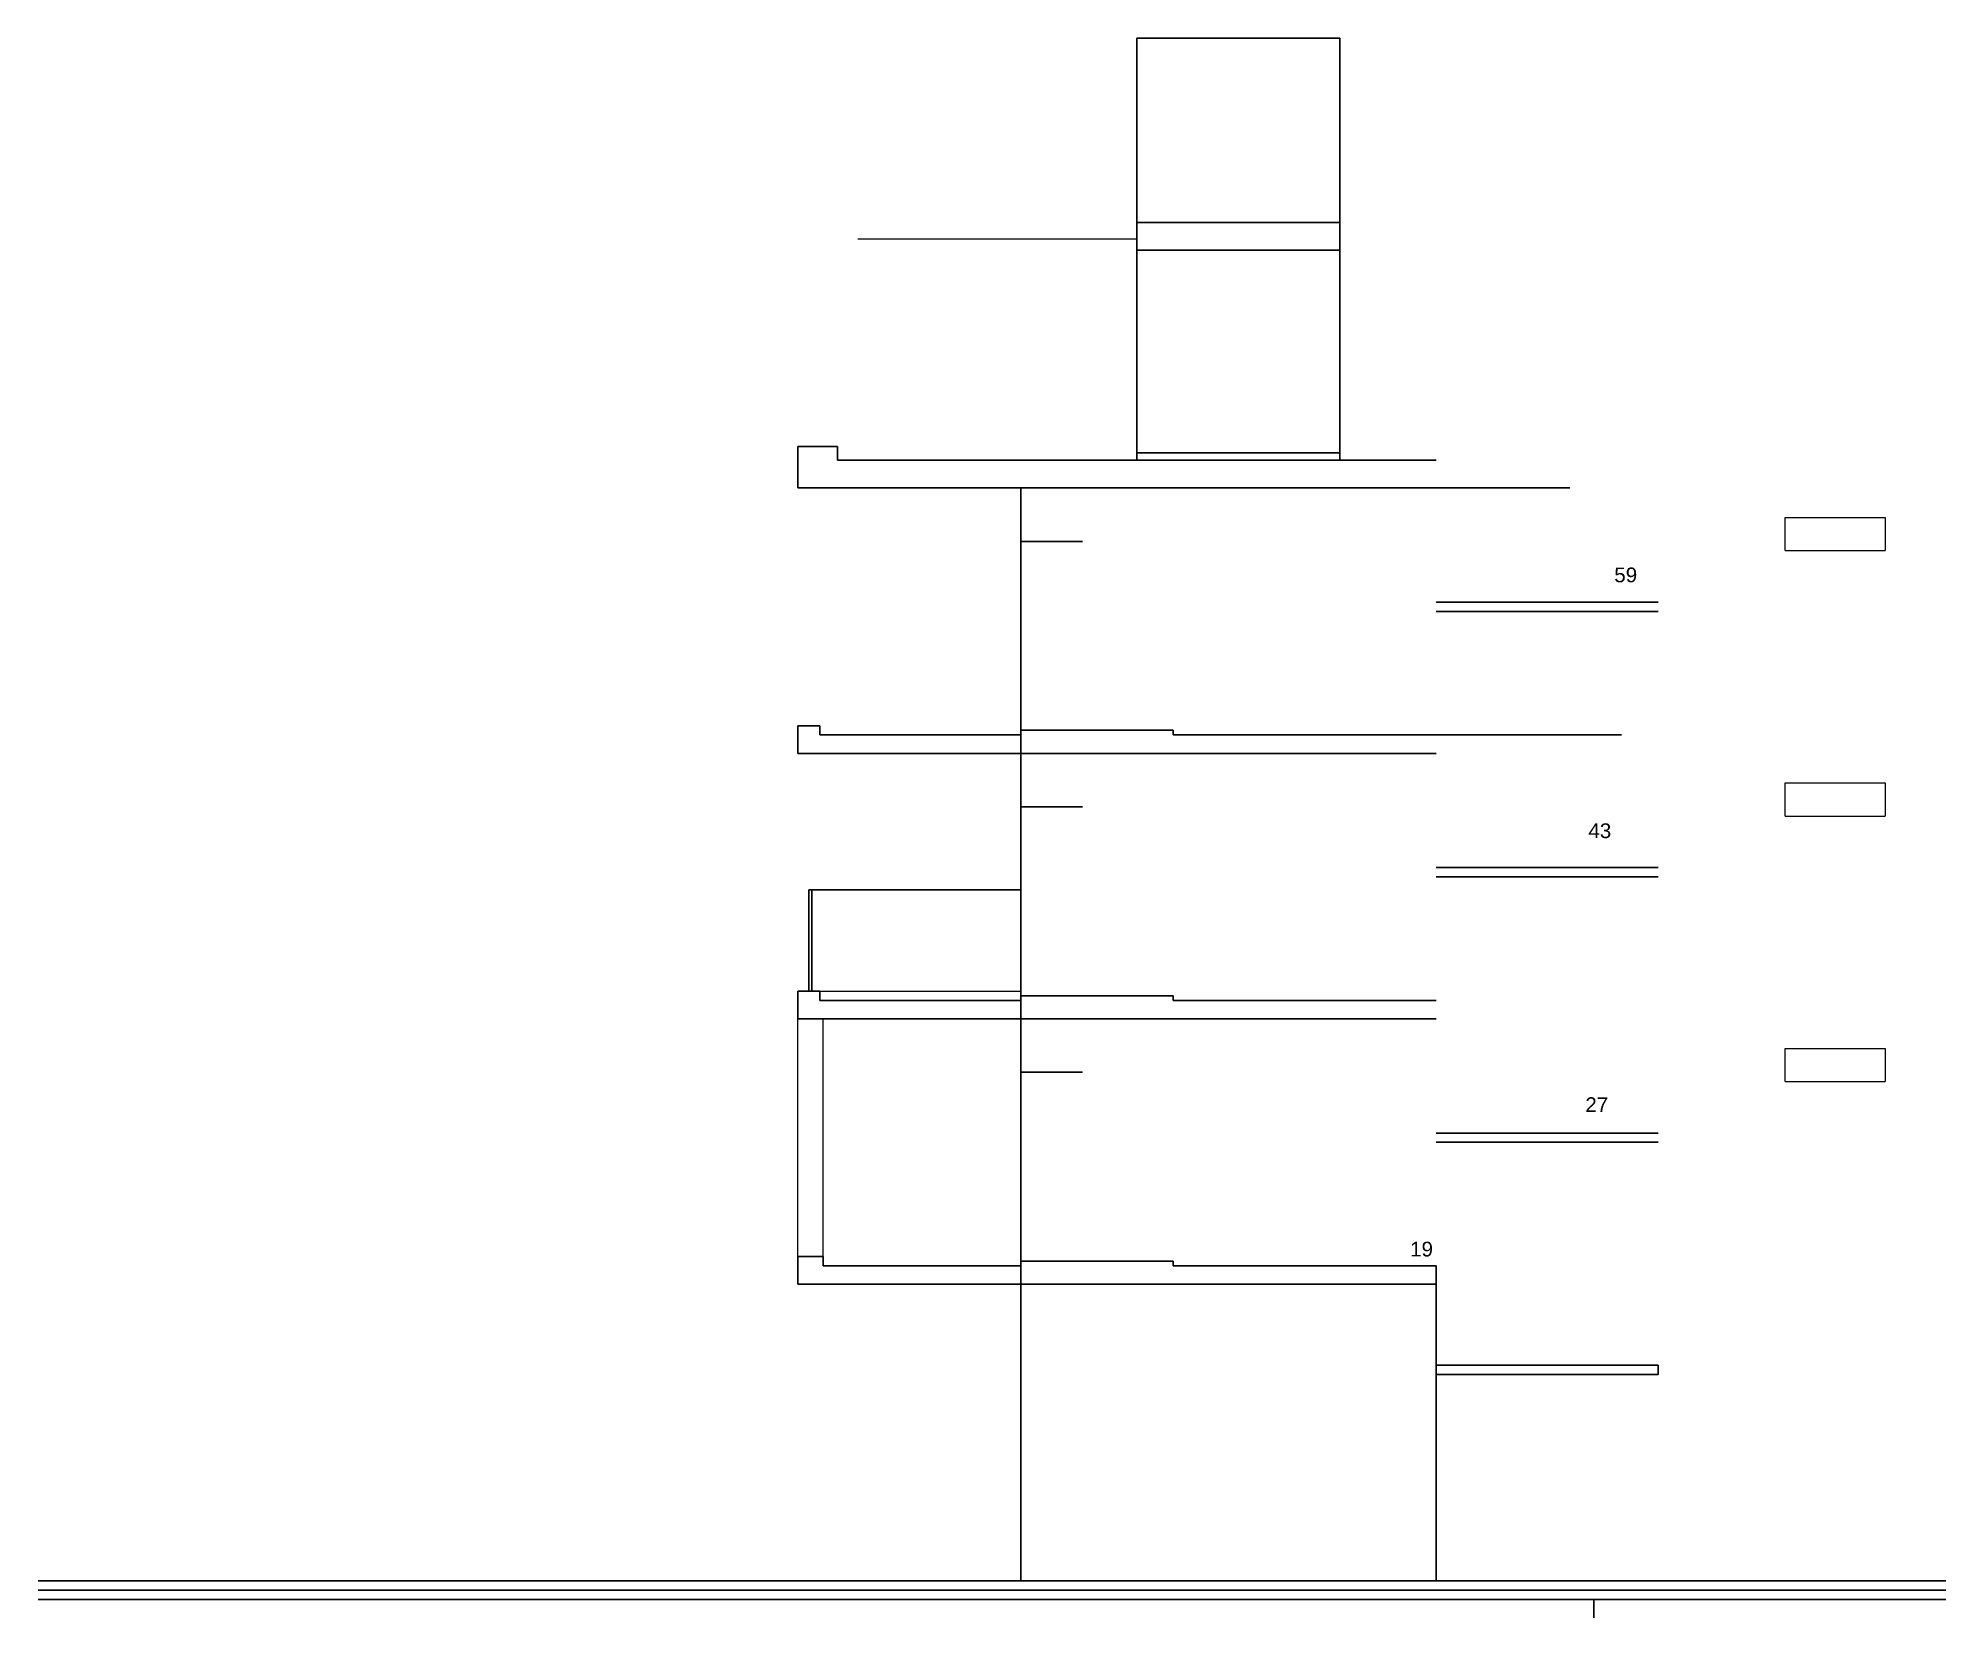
# Model space of a CAD drawing. Header units: millimetres. Extents: x 5985 to 6342, y 1020 to 1088.
# Drawn here: x 6321.72 to 6342.41, y 1020.89 to 1038.03 of the extents above; entities that cross this region are included whole.
import ezdxf

# ---------------------------------------------------------------- set-up
doc = ezdxf.new("R2010")
doc.units = ezdxf.units.MM
for name, color, linetype, lineweight in [('02_CIVIL_EXIST', 18, 'Continuous', 30), ('07_CIVIL VISTAS MEDIA', 251, 'Continuous', 5), ('12_TEXTOS', 150, 'Continuous', 40)]:
    doc.layers.add(name, color=color, linetype=linetype, lineweight=lineweight)
doc.styles.add('Swis721 BT', font='swiss.ttf')

msp = doc.modelspace()

# ---------------------------------------------------------------- texts
at = {"layer": '12_TEXTOS', "char_height": 0.16, "attachment_point": 3, "style": 'Swis721 BT'}
for s, insert in [('59', (6339.066, 1032.284)), ('43', (6338.785, 1029.508)), ('27', (6338.752, 1026.536)), ('19', (6336.851, 1024.969))]:
    msp.add_mtext_dynamic_manual_height_columns(s, width=4.74294, gutter_width=10, heights=[0], dxfattribs=dict(at, insert=insert))

# ---------------------------------------------------------------- linework, layer by layer
at = {"layer": '02_CIVIL_EXIST'}
for p, q in [((6333.639, 1036.028), (6333.639, 1038.028)), ((6333.639, 1038.028), (6335.839, 1038.028)), ((6335.839, 1038.028), (6335.839, 1036.028)), ((6333.639, 1033.528), (6333.639, 1036.028)), ((6333.639, 1036.028), (6335.839, 1036.028)), ((6335.839, 1036.028), (6335.839, 1033.528)), ((6333.639, 1035.728), (6335.839, 1035.728)), ((6329.962, 1033.148), (6329.962, 1033.598)), ((6329.962, 1033.598), (6330.392, 1033.598)), ((6330.392, 1033.598), (6330.392, 1033.448)), ((6336.885, 1033.448), (6330.392, 1033.448)), ((6333.639, 1033.448), (6333.639, 1033.528)), ((6333.639, 1033.528), (6335.839, 1033.528)), ((6335.839, 1033.528), (6335.839, 1033.448)), ((6336.885, 1033.148), (6329.962, 1033.148)), ((6332.381, 1021.288), (6332.381, 1033.148)), ((6336.885, 1033.148), (6338.336, 1033.148)), ((6332.381, 1032.568), (6333.047, 1032.568)), ((6339.295, 1031.908), (6336.885, 1031.908)), ((6336.885, 1031.808), (6339.295, 1031.808)), ((6330.2, 1030.568), (6329.962, 1030.568)), ((6329.962, 1030.568), (6329.962, 1030.268)), ((6330.2, 1030.468), (6330.2, 1030.568)), ((6332.381, 1030.468), (6330.2, 1030.468)), ((6332.381, 1030.518), (6334.034, 1030.518)), ((6334.034, 1030.518), (6334.034, 1030.468)), ((6336.885, 1030.468), (6334.034, 1030.468)), ((6336.885, 1030.468), (6338.896, 1030.468)), ((6329.962, 1030.268), (6332.381, 1030.268)), ((6336.885, 1030.268), (6332.381, 1030.268)), ((6332.381, 1029.688), (6333.047, 1029.688)), ((6339.295, 1029.028), (6336.885, 1029.028)), ((6330.081, 1027.688), (6330.081, 1028.788)), ((6330.081, 1028.788), (6330.111, 1028.788)), ((6330.111, 1028.788), (6330.111, 1027.688)), ((6330.111, 1028.788), (6332.381, 1028.788)), ((6336.885, 1028.928), (6339.295, 1028.928)), ((6330.2, 1027.688), (6329.962, 1027.688)), ((6329.962, 1027.688), (6329.962, 1027.388)), ((6330.2, 1027.588), (6330.2, 1027.688)), ((6332.381, 1027.588), (6330.2, 1027.588)), ((6332.381, 1027.638), (6334.034, 1027.638)), ((6334.034, 1027.638), (6334.034, 1027.588)), ((6336.885, 1027.588), (6334.034, 1027.588)), ((6329.962, 1027.388), (6332.381, 1027.388)), ((6336.885, 1027.388), (6332.381, 1027.388)), ((6332.381, 1026.808), (6333.047, 1026.808)), ((6339.295, 1026.148), (6336.885, 1026.148)), ((6336.885, 1026.048), (6339.295, 1026.048)), ((6330.235, 1024.808), (6329.962, 1024.808)), ((6329.962, 1024.808), (6329.962, 1024.508)), ((6330.235, 1024.708), (6330.235, 1024.808)), ((6332.381, 1024.708), (6330.235, 1024.708)), ((6332.381, 1024.708), (6332.381, 1024.758)), ((6332.381, 1024.708), (6332.381, 1024.758)), ((6332.381, 1024.758), (6334.034, 1024.758)), ((6334.034, 1024.758), (6334.034, 1024.708)), ((6336.885, 1024.708), (6334.034, 1024.708)), ((6336.885, 1024.708), (6336.885, 1021.288)), ((6329.962, 1024.508), (6332.381, 1024.508)), ((6336.885, 1024.508), (6332.381, 1024.508)), ((6339.295, 1023.628), (6336.885, 1023.628)), ((6339.295, 1023.528), (6339.295, 1023.628)), ((6336.885, 1023.528), (6339.295, 1023.528)), ((6342.415, 1021.288), (6321.719, 1021.288)), ((6342.415, 1021.188), (6321.719, 1021.188)), ((6342.415, 1021.088), (6321.719, 1021.088)), ((6338.595, 1021.088), (6338.595, 1020.888))]:
    msp.add_line(p, q, dxfattribs=at)
at = {"layer": '07_CIVIL VISTAS MEDIA'}
for p, q in [((6333.639, 1035.848), (6330.612, 1035.848)), ((6340.673, 1032.468), (6340.673, 1032.827)), ((6340.673, 1032.827), (6341.757, 1032.827)), ((6341.757, 1032.827), (6341.757, 1032.468)), ((6340.673, 1032.468), (6341.757, 1032.468)), ((6340.673, 1029.588), (6340.673, 1029.947)), ((6340.673, 1029.947), (6341.757, 1029.947)), ((6341.757, 1029.947), (6341.757, 1029.588)), ((6340.673, 1029.588), (6341.757, 1029.588)), ((6330.2, 1027.688), (6332.381, 1027.688)), ((6329.962, 1024.808), (6329.962, 1027.388)), ((6330.235, 1024.808), (6330.235, 1027.388)), ((6340.673, 1026.708), (6340.673, 1027.067)), ((6340.673, 1027.067), (6341.757, 1027.067)), ((6341.757, 1027.067), (6341.757, 1026.708)), ((6340.673, 1026.708), (6341.757, 1026.708))]:
    msp.add_line(p, q, dxfattribs=at)

msp.set_redraw_order([(e.dxf.handle, doc.entitydb.next_handle()) for e in msp.query("TEXT MTEXT ATTDEF DIMENSION ARC_DIMENSION")])  # texts and dimensions are drawn at this point

doc.saveas('drawing.dxf')
